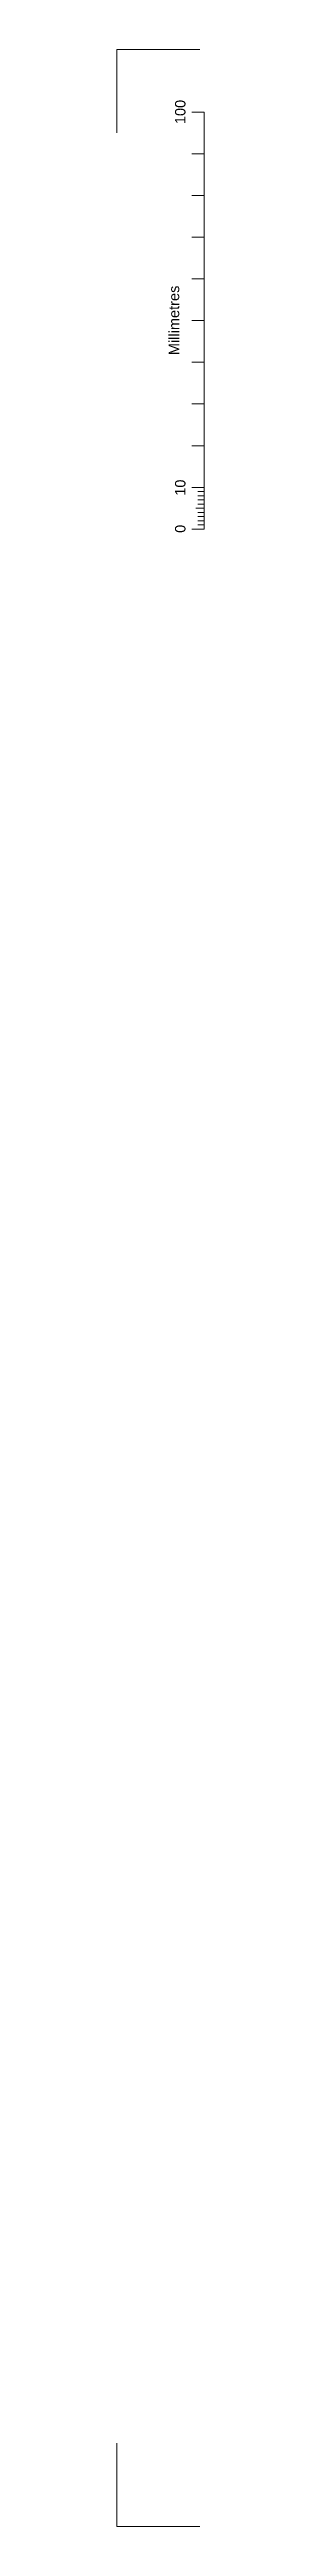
# Model space of a CAD drawing. Header units: millimetres. Extents: x 0 to 841, y 0 to 594.
# Drawn here: x 0 to 21, y 0 to 594 of the extents above; entities that cross this region are included whole.
import ezdxf
from ezdxf.enums import TextEntityAlignment as Align

# ---------------------------------------------------------------- set-up
doc = ezdxf.new("R2010")
doc.units = ezdxf.units.MM
doc.header["$MEASUREMENT"] = 0
doc.layers.add('EA_PLAN TEMPLATE', color=7, linetype='Continuous', lineweight=15)
doc.styles.add('ATK_Arial_2.5mm', font='arial.ttf', dxfattribs={"height": 2.5})

msp = doc.modelspace()

# ---------------------------------------------------------------- texts
at = {"layer": 'EA_PLAN TEMPLATE', "lineweight": 13, "style": 'ATK_Arial_2.5mm'}
for s, p in [('100', (16.5, 579.02)), ('Millimetres', (15, 529.04)), ('10', (16.5, 488.93)), ('0', (16.5, 479.06))]:
    msp.add_text(s, height=2.5, rotation=90, dxfattribs=at).set_placement(p, align=Align.CENTER)

# ---------------------------------------------------------------- linework, layer by layer
at = {"layer": 'EA_PLAN TEMPLATE', "lineweight": 13}
for p, q in [((21, 579), (18, 579)), ((21, 479), (21, 579)), ((21, 569), (18, 569)), ((21, 559), (18, 559)), ((21, 549), (18, 549)), ((21, 539), (18, 539)), ((21, 529), (18, 529)), ((21, 519), (18, 519)), ((21, 509), (18, 509)), ((21, 499), (18, 499)), ((21, 489), (18, 489)), ((21, 488), (19.5, 488)), ((21, 484), (19, 484)), ((21, 487), (19.5, 487)), ((21, 486), (19.5, 486)), ((21, 485), (19.5, 485)), ((21, 483), (19.5, 483)), ((21, 482), (19.5, 482)), ((21, 479), (18, 479)), ((21, 481), (19.5, 481)), ((21, 480), (19.5, 480))]:
    msp.add_line(p, q, dxfattribs=at)
at = {"layer": 'EA_PLAN TEMPLATE', "flags": 128}
for points in [[(0, 574), (0, 594), (20, 594)], [(20, 0), (0, 0), (0, 20)]]:
    msp.add_lwpolyline(points, dxfattribs=at)

msp.set_redraw_order([(e.dxf.handle, doc.entitydb.next_handle()) for e in msp.query("TEXT MTEXT ATTDEF DIMENSION ARC_DIMENSION")])  # texts and dimensions are drawn at this point

doc.saveas('drawing.dxf')
